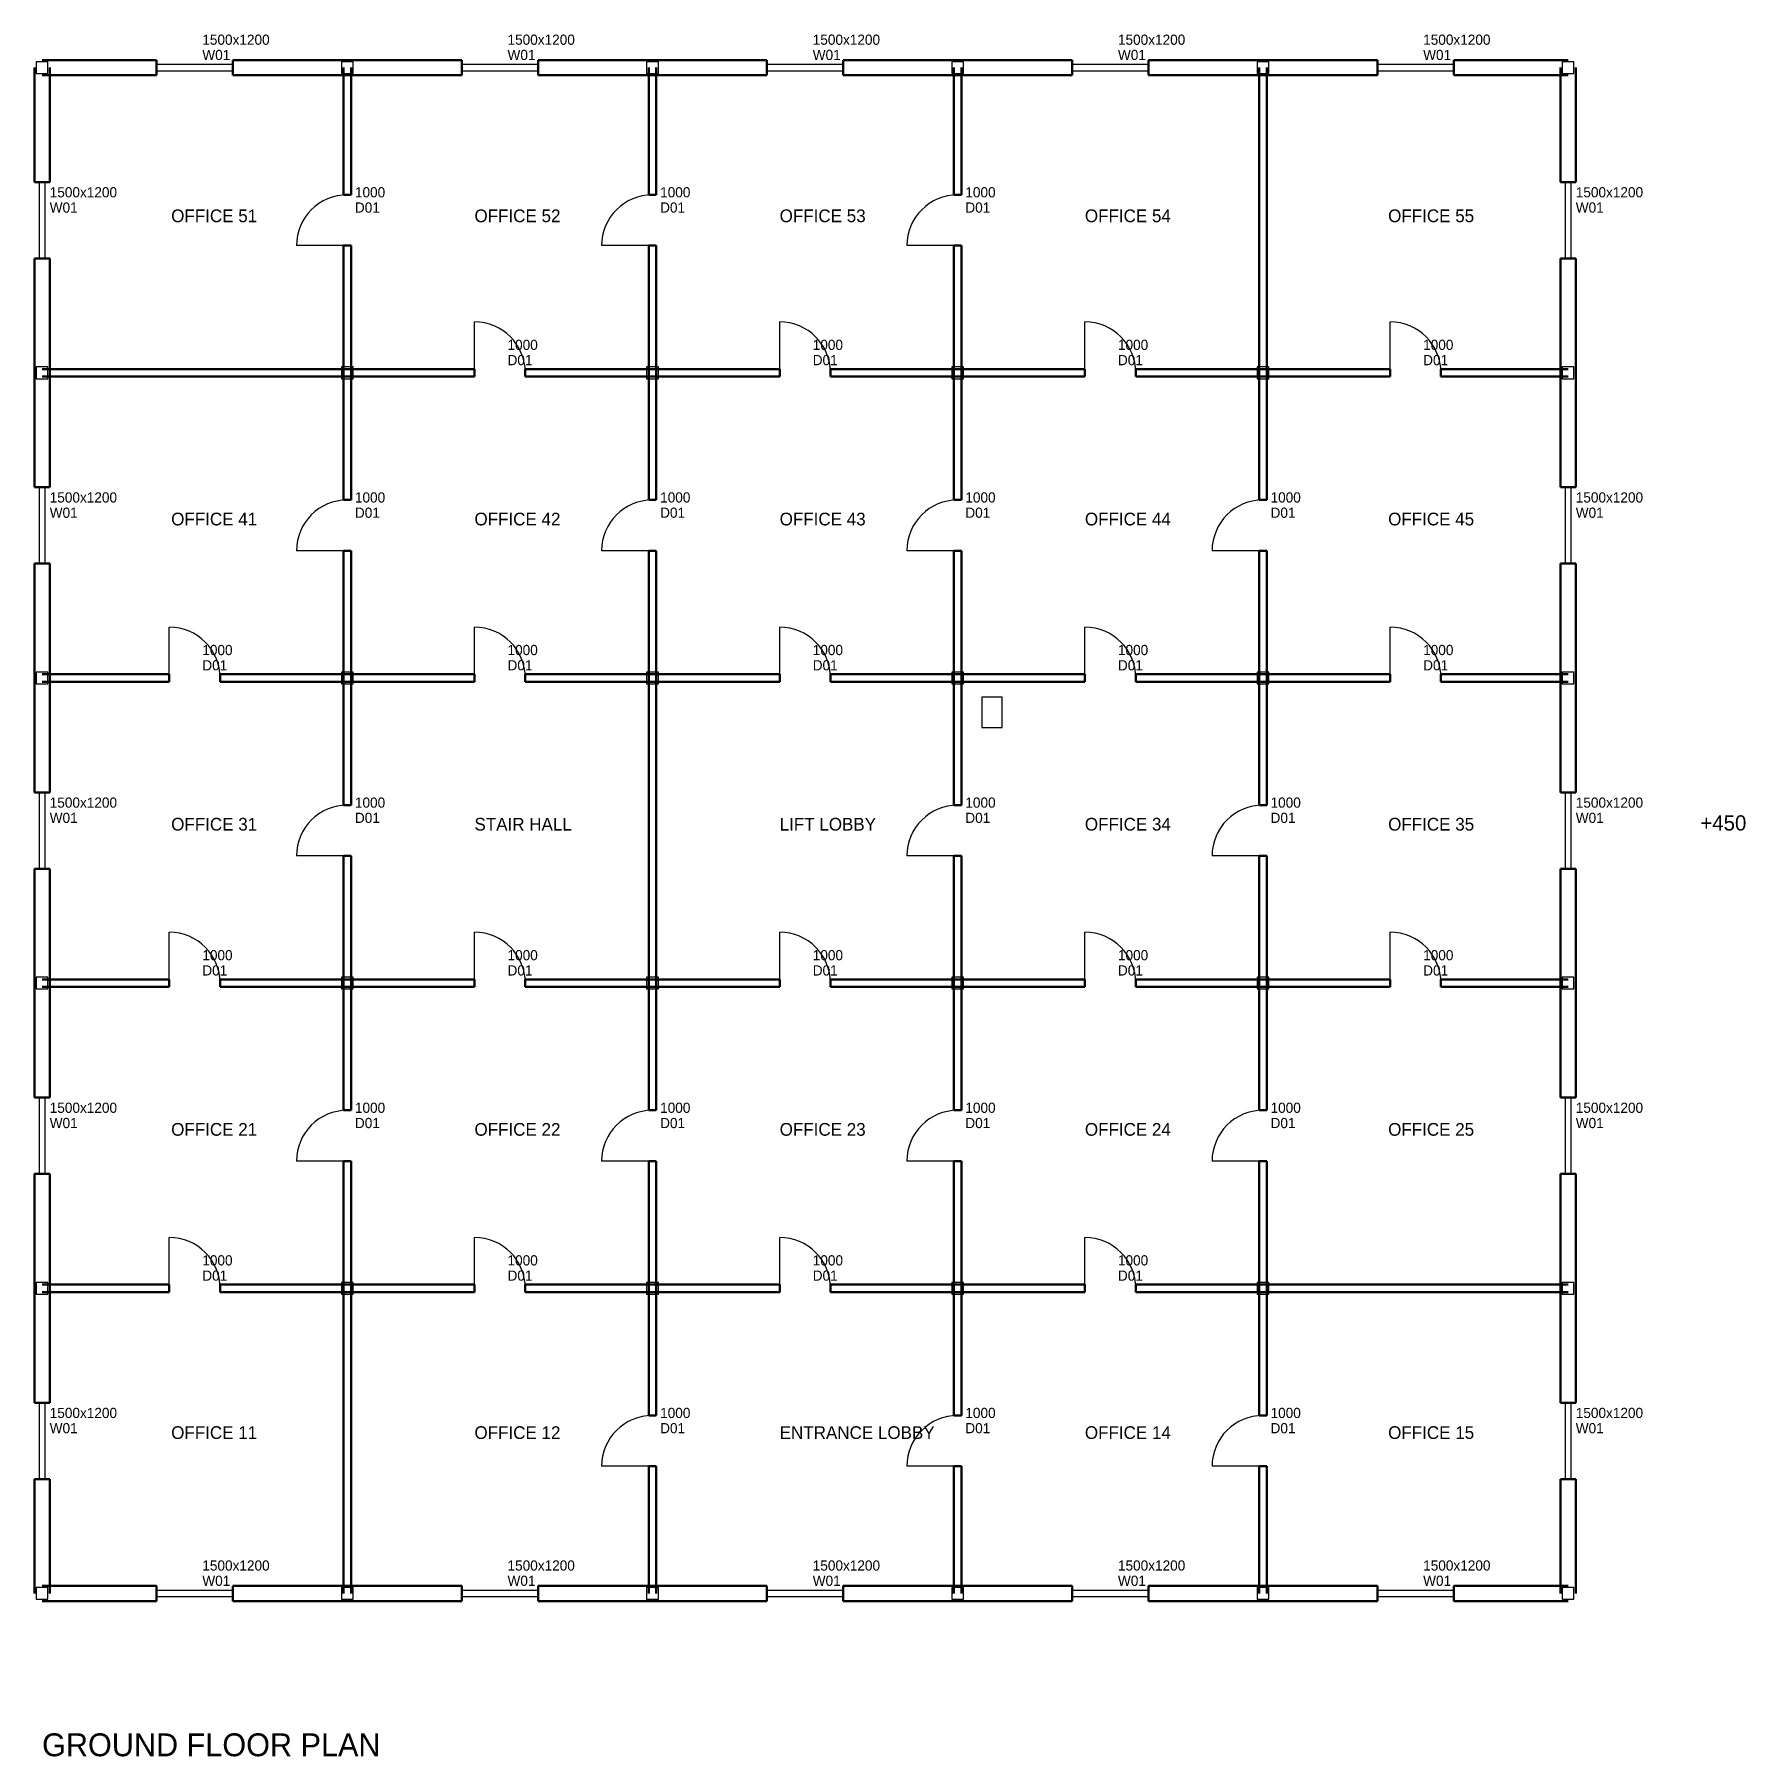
# Model space of a CAD drawing. Header units: millimetres. Extents: x -150 to 177469, y -4004 to 61200.
# Drawn here: x -150 to 33488, y -3206 to 30653 of the extents above; entities that cross this region are included whole.
import ezdxf

# ---------------------------------------------------------------- set-up
doc = ezdxf.new("R2010")
doc.units = ezdxf.units.MM
for name, color, linetype in [('COLUMN', 5, 'CONTINUOUS'), ('DOOR', 3, 'CONTINUOUS'), ('SANITARY', 7, 'CONTINUOUS'), ('TEXT', 6, 'CONTINUOUS'), ('WALL', 4, 'CONTINUOUS'), ('WIND', 2, 'CONTINUOUS')]:
    doc.layers.add(name, color=color, linetype=linetype)

msp = doc.modelspace()

# ---------------------------------------------------------------- texts
at = {"layer": 'TEXT'}
for s, height, p in [('OFFICE 51', 250, (2538, 26962)), ('OFFICE 52', 250, (8500, 26962)), ('OFFICE 53', 250, (14500, 26962)), ('OFFICE 54', 250, (20500, 26962)), ('OFFICE 55', 250, (26462, 26962)), ('OFFICE 41', 250, (2538, 21000)), ('OFFICE 42', 250, (8500, 21000)), ('OFFICE 43', 250, (14500, 21000)), ('OFFICE 44', 250, (20500, 21000)), ('OFFICE 45', 250, (26462, 21000)), ('OFFICE 31', 250, (2538, 15000)), ('STAIR HALL', 250, (8500, 15000)), ('LIFT LOBBY', 250, (14500, 15000)), ('OFFICE 34', 250, (20500, 15000)), ('OFFICE 35', 250, (26462, 15000)), ('+450', 300, (32600, 15000)), ('OFFICE 21', 250, (2538, 9000)), ('OFFICE 22', 250, (8500, 9000)), ('OFFICE 23', 250, (14500, 9000)), ('OFFICE 24', 250, (20500, 9000)), ('OFFICE 25', 250, (26462, 9000)), ('OFFICE 11', 250, (2538, 3038)), ('OFFICE 12', 250, (8500, 3038)), ('ENTRANCE LOBBY', 250, (14500, 3038)), ('OFFICE 14', 250, (20500, 3038)), ('OFFICE 15', 250, (26462, 3038)), ('GROUND FLOOR PLAN', 450, (0, -3200))]:
    msp.add_text(s, height=height, dxfattribs=at).set_placement(p)

# ---------------------------------------------------------------- blocks, each defined once
blk = doc.blocks.new('WINDOW')
at = {"layer": 'WIND'}
blk.add_lwpolyline([(-750, -60), (750, -60), (750, 60), (-750, 60)], close=True, dxfattribs=at)
blk = doc.blocks.new('DOOR')
at = {"layer": 'DOOR'}
blk.add_line((-500, 0), (-500, 1000), dxfattribs=at)
blk.add_arc((-500, 0), 1000, 0, 90, dxfattribs=at)
blk = doc.blocks.new('WC-STD')
at = {"layer": 'SANITARY'}
blk.add_lwpolyline([(-200, -300), (200, -300), (200, 300), (-200, 300)], close=True, dxfattribs=at)

# ---------------------------------------------------------------- linework, layer by layer
at = {"layer": 'COLUMN'}
for points in [[(-115, 29885), (115, 29885), (115, 30115), (-115, 30115)], [(5885, 29885), (6115, 29885), (6115, 30115), (5885, 30115)], [(11885, 29885), (12115, 29885), (12115, 30115), (11885, 30115)], [(17885, 29885), (18115, 29885), (18115, 30115), (17885, 30115)], [(23885, 29885), (24115, 29885), (24115, 30115), (23885, 30115)], [(29885, 29885), (30115, 29885), (30115, 30115), (29885, 30115)], [(-115, 23885), (115, 23885), (115, 24115), (-115, 24115)], [(5885, 23885), (6115, 23885), (6115, 24115), (5885, 24115)], [(11885, 23885), (12115, 23885), (12115, 24115), (11885, 24115)], [(17885, 23885), (18115, 23885), (18115, 24115), (17885, 24115)], [(23885, 23885), (24115, 23885), (24115, 24115), (23885, 24115)], [(29885, 23885), (30115, 23885), (30115, 24115), (29885, 24115)], [(-115, 17885), (115, 17885), (115, 18115), (-115, 18115)], [(5885, 17885), (6115, 17885), (6115, 18115), (5885, 18115)], [(11885, 17885), (12115, 17885), (12115, 18115), (11885, 18115)], [(17885, 17885), (18115, 17885), (18115, 18115), (17885, 18115)], [(23885, 17885), (24115, 17885), (24115, 18115), (23885, 18115)], [(29885, 17885), (30115, 17885), (30115, 18115), (29885, 18115)], [(-115, 11885), (115, 11885), (115, 12115), (-115, 12115)], [(5885, 11885), (6115, 11885), (6115, 12115), (5885, 12115)], [(11885, 11885), (12115, 11885), (12115, 12115), (11885, 12115)], [(17885, 11885), (18115, 11885), (18115, 12115), (17885, 12115)], [(23885, 11885), (24115, 11885), (24115, 12115), (23885, 12115)], [(29885, 11885), (30115, 11885), (30115, 12115), (29885, 12115)], [(-115, 5885), (115, 5885), (115, 6115), (-115, 6115)], [(5885, 5885), (6115, 5885), (6115, 6115), (5885, 6115)], [(11885, 5885), (12115, 5885), (12115, 6115), (11885, 6115)], [(17885, 5885), (18115, 5885), (18115, 6115), (17885, 6115)], [(23885, 5885), (24115, 5885), (24115, 6115), (23885, 6115)], [(29885, 5885), (30115, 5885), (30115, 6115), (29885, 6115)], [(-115, -115), (115, -115), (115, 115), (-115, 115)], [(5885, -115), (6115, -115), (6115, 115), (5885, 115)], [(11885, -115), (12115, -115), (12115, 115), (11885, 115)], [(17885, -115), (18115, -115), (18115, 115), (17885, 115)], [(23885, -115), (24115, -115), (24115, 115), (23885, 115)], [(29885, -115), (30115, -115), (30115, 115), (29885, 115)]]:
    msp.add_lwpolyline(points, close=True, dxfattribs=at)
at = {"layer": 'WALL', "lineweight": 50}
for p, q in [((2250, 30150), (0, 30150)), ((2250, 29850), (2250, 30150)), ((6000, 30150), (3750, 30150)), ((3750, 29850), (3750, 30150)), ((8250, 30150), (6000, 30150)), ((8250, 29850), (8250, 30150)), ((12000, 30150), (9750, 30150)), ((9750, 29850), (9750, 30150)), ((14250, 30150), (12000, 30150)), ((14250, 29850), (14250, 30150)), ((18000, 30150), (15750, 30150)), ((15750, 29850), (15750, 30150)), ((20250, 30150), (18000, 30150)), ((20250, 29850), (20250, 30150)), ((24000, 30150), (21750, 30150)), ((21750, 29850), (21750, 30150)), ((26250, 30150), (24000, 30150)), ((26250, 29850), (26250, 30150)), ((30000, 30150), (27750, 30150)), ((27750, 29850), (27750, 30150)), ((-150, 27750), (-150, 30000)), ((0, 29850), (2250, 29850)), ((150, 30000), (150, 27750)), ((3750, 29850), (6000, 29850)), ((5925, 27500), (5925, 30000)), ((6000, 29850), (8250, 29850)), ((6075, 30000), (6075, 27500)), ((9750, 29850), (12000, 29850)), ((11925, 27500), (11925, 30000)), ((12000, 29850), (14250, 29850)), ((12075, 30000), (12075, 27500)), ((15750, 29850), (18000, 29850)), ((17925, 27500), (17925, 30000)), ((18000, 29850), (20250, 29850)), ((18075, 30000), (18075, 27500)), ((21750, 29850), (24000, 29850)), ((23925, 24000), (23925, 30000)), ((24000, 29850), (26250, 29850)), ((24075, 30000), (24075, 24000)), ((27750, 29850), (30000, 29850)), ((29850, 27750), (29850, 30000)), ((30150, 30000), (30150, 27750)), ((-150, 27750), (150, 27750)), ((5925, 27500), (6075, 27500)), ((11925, 27500), (12075, 27500)), ((17925, 27500), (18075, 27500)), ((29850, 27750), (30150, 27750)), ((5925, 24000), (5925, 26500)), ((5925, 26500), (6075, 26500)), ((6075, 26500), (6075, 24000)), ((11925, 24000), (11925, 26500)), ((11925, 26500), (12075, 26500)), ((12075, 26500), (12075, 24000)), ((17925, 24000), (17925, 26500)), ((17925, 26500), (18075, 26500)), ((18075, 26500), (18075, 24000)), ((-150, 24000), (-150, 26250)), ((-150, 26250), (150, 26250)), ((150, 26250), (150, 24000)), ((29850, 24000), (29850, 26250)), ((29850, 26250), (30150, 26250)), ((30150, 26250), (30150, 24000)), ((6000, 24075), (0, 24075)), ((8500, 24075), (6000, 24075)), ((8500, 23925), (8500, 24075)), ((12000, 24075), (9500, 24075)), ((9500, 23925), (9500, 24075)), ((14500, 24075), (12000, 24075)), ((14500, 23925), (14500, 24075)), ((18000, 24075), (15500, 24075)), ((15500, 23925), (15500, 24075)), ((20500, 24075), (18000, 24075)), ((20500, 23925), (20500, 24075)), ((24000, 24075), (21500, 24075)), ((21500, 23925), (21500, 24075)), ((26500, 24075), (24000, 24075)), ((26500, 23925), (26500, 24075)), ((30000, 24075), (27500, 24075)), ((27500, 23925), (27500, 24075)), ((-150, 21750), (-150, 24000)), ((0, 23925), (6000, 23925)), ((150, 24000), (150, 21750)), ((5925, 21500), (5925, 24000)), ((6000, 23925), (8500, 23925)), ((6075, 24000), (6075, 21500)), ((9500, 23925), (12000, 23925)), ((11925, 21500), (11925, 24000)), ((12000, 23925), (14500, 23925)), ((12075, 24000), (12075, 21500)), ((15500, 23925), (18000, 23925)), ((17925, 21500), (17925, 24000)), ((18000, 23925), (20500, 23925)), ((18075, 24000), (18075, 21500)), ((21500, 23925), (24000, 23925)), ((23925, 21500), (23925, 24000)), ((24000, 23925), (26500, 23925)), ((24075, 24000), (24075, 21500)), ((27500, 23925), (30000, 23925)), ((29850, 21750), (29850, 24000)), ((30150, 24000), (30150, 21750)), ((-150, 21750), (150, 21750)), ((29850, 21750), (30150, 21750)), ((5925, 21500), (6075, 21500)), ((11925, 21500), (12075, 21500)), ((17925, 21500), (18075, 21500)), ((23925, 21500), (24075, 21500)), ((5925, 18000), (5925, 20500)), ((5925, 20500), (6075, 20500)), ((6075, 20500), (6075, 18000)), ((11925, 18000), (11925, 20500)), ((11925, 20500), (12075, 20500)), ((12075, 20500), (12075, 18000)), ((17925, 18000), (17925, 20500)), ((17925, 20500), (18075, 20500)), ((18075, 20500), (18075, 18000)), ((23925, 18000), (23925, 20500)), ((23925, 20500), (24075, 20500)), ((24075, 20500), (24075, 18000)), ((-150, 18000), (-150, 20250)), ((-150, 20250), (150, 20250)), ((150, 20250), (150, 18000)), ((29850, 18000), (29850, 20250)), ((29850, 20250), (30150, 20250)), ((30150, 20250), (30150, 18000)), ((-150, 15750), (-150, 18000)), ((2500, 18075), (0, 18075)), ((150, 18000), (150, 15750)), ((2500, 17925), (2500, 18075)), ((6000, 18075), (3500, 18075)), ((3500, 17925), (3500, 18075)), ((5925, 15500), (5925, 18000)), ((8500, 18075), (6000, 18075)), ((6075, 18000), (6075, 15500)), ((8500, 17925), (8500, 18075)), ((12000, 18075), (9500, 18075)), ((9500, 17925), (9500, 18075)), ((11925, 12000), (11925, 18000)), ((14500, 18075), (12000, 18075)), ((12075, 18000), (12075, 12000)), ((14500, 17925), (14500, 18075)), ((18000, 18075), (15500, 18075)), ((15500, 17925), (15500, 18075)), ((17925, 15500), (17925, 18000)), ((20500, 18075), (18000, 18075)), ((18075, 18000), (18075, 15500)), ((20500, 17925), (20500, 18075)), ((24000, 18075), (21500, 18075)), ((21500, 17925), (21500, 18075)), ((23925, 15500), (23925, 18000)), ((26500, 18075), (24000, 18075)), ((24075, 18000), (24075, 15500)), ((26500, 17925), (26500, 18075)), ((30000, 18075), (27500, 18075)), ((27500, 17925), (27500, 18075)), ((29850, 15750), (29850, 18000)), ((30150, 18000), (30150, 15750)), ((0, 17925), (2500, 17925)), ((3500, 17925), (6000, 17925)), ((6000, 17925), (8500, 17925)), ((9500, 17925), (12000, 17925)), ((12000, 17925), (14500, 17925)), ((15500, 17925), (18000, 17925)), ((18000, 17925), (20500, 17925)), ((21500, 17925), (24000, 17925)), ((24000, 17925), (26500, 17925)), ((27500, 17925), (30000, 17925)), ((-150, 15750), (150, 15750)), ((29850, 15750), (30150, 15750)), ((5925, 15500), (6075, 15500)), ((17925, 15500), (18075, 15500)), ((23925, 15500), (24075, 15500)), ((-150, 12000), (-150, 14250)), ((-150, 14250), (150, 14250)), ((150, 14250), (150, 12000)), ((5925, 12000), (5925, 14500)), ((5925, 14500), (6075, 14500)), ((6075, 14500), (6075, 12000)), ((17925, 12000), (17925, 14500)), ((17925, 14500), (18075, 14500)), ((18075, 14500), (18075, 12000)), ((23925, 12000), (23925, 14500)), ((23925, 14500), (24075, 14500)), ((24075, 14500), (24075, 12000)), ((29850, 12000), (29850, 14250)), ((29850, 14250), (30150, 14250)), ((30150, 14250), (30150, 12000)), ((-150, 9750), (-150, 12000)), ((2500, 12075), (0, 12075)), ((0, 11925), (2500, 11925)), ((150, 12000), (150, 9750)), ((2500, 11925), (2500, 12075)), ((6000, 12075), (3500, 12075)), ((3500, 11925), (3500, 12075)), ((3500, 11925), (6000, 11925)), ((5925, 9500), (5925, 12000)), ((8500, 12075), (6000, 12075)), ((6000, 11925), (8500, 11925)), ((6075, 12000), (6075, 9500)), ((8500, 11925), (8500, 12075)), ((12000, 12075), (9500, 12075)), ((9500, 11925), (9500, 12075)), ((9500, 11925), (12000, 11925)), ((11925, 9500), (11925, 12000)), ((14500, 12075), (12000, 12075)), ((12000, 11925), (14500, 11925)), ((12075, 12000), (12075, 9500)), ((14500, 11925), (14500, 12075)), ((18000, 12075), (15500, 12075)), ((15500, 11925), (15500, 12075)), ((15500, 11925), (18000, 11925)), ((17925, 9500), (17925, 12000)), ((20500, 12075), (18000, 12075)), ((18000, 11925), (20500, 11925)), ((18075, 12000), (18075, 9500)), ((20500, 11925), (20500, 12075)), ((24000, 12075), (21500, 12075)), ((21500, 11925), (21500, 12075)), ((21500, 11925), (24000, 11925)), ((23925, 9500), (23925, 12000)), ((26500, 12075), (24000, 12075)), ((24000, 11925), (26500, 11925)), ((24075, 12000), (24075, 9500)), ((26500, 11925), (26500, 12075)), ((30000, 12075), (27500, 12075)), ((27500, 11925), (27500, 12075)), ((27500, 11925), (30000, 11925)), ((29850, 9750), (29850, 12000)), ((30150, 12000), (30150, 9750)), ((-150, 9750), (150, 9750)), ((5925, 9500), (6075, 9500)), ((11925, 9500), (12075, 9500)), ((17925, 9500), (18075, 9500)), ((23925, 9500), (24075, 9500)), ((29850, 9750), (30150, 9750)), ((5925, 6000), (5925, 8500)), ((5925, 8500), (6075, 8500)), ((6075, 8500), (6075, 6000)), ((11925, 6000), (11925, 8500)), ((11925, 8500), (12075, 8500)), ((12075, 8500), (12075, 6000)), ((17925, 6000), (17925, 8500)), ((17925, 8500), (18075, 8500)), ((18075, 8500), (18075, 6000)), ((23925, 6000), (23925, 8500)), ((23925, 8500), (24075, 8500)), ((24075, 8500), (24075, 6000)), ((-150, 6000), (-150, 8250)), ((-150, 8250), (150, 8250)), ((150, 8250), (150, 6000)), ((29850, 6000), (29850, 8250)), ((29850, 8250), (30150, 8250)), ((30150, 8250), (30150, 6000)), ((-150, 3750), (-150, 6000)), ((2500, 6075), (0, 6075)), ((0, 5925), (2500, 5925)), ((150, 6000), (150, 3750)), ((2500, 5925), (2500, 6075)), ((6000, 6075), (3500, 6075)), ((3500, 5925), (3500, 6075)), ((3500, 5925), (6000, 5925)), ((5925, 0), (5925, 6000)), ((8500, 6075), (6000, 6075)), ((6000, 5925), (8500, 5925)), ((6075, 6000), (6075, 0)), ((8500, 5925), (8500, 6075)), ((12000, 6075), (9500, 6075)), ((9500, 5925), (9500, 6075)), ((9500, 5925), (12000, 5925)), ((11925, 3500), (11925, 6000)), ((14500, 6075), (12000, 6075)), ((12000, 5925), (14500, 5925)), ((12075, 6000), (12075, 3500)), ((14500, 5925), (14500, 6075)), ((18000, 6075), (15500, 6075)), ((15500, 5925), (15500, 6075)), ((15500, 5925), (18000, 5925)), ((17925, 3500), (17925, 6000)), ((20500, 6075), (18000, 6075)), ((18000, 5925), (20500, 5925)), ((18075, 6000), (18075, 3500)), ((20500, 5925), (20500, 6075)), ((24000, 6075), (21500, 6075)), ((21500, 5925), (21500, 6075)), ((21500, 5925), (24000, 5925)), ((23925, 3500), (23925, 6000)), ((30000, 6075), (24000, 6075)), ((24000, 5925), (30000, 5925)), ((24075, 6000), (24075, 3500)), ((29850, 3750), (29850, 6000)), ((30150, 6000), (30150, 3750)), ((-150, 3750), (150, 3750)), ((29850, 3750), (30150, 3750)), ((11925, 3500), (12075, 3500)), ((17925, 3500), (18075, 3500)), ((23925, 3500), (24075, 3500)), ((11925, 0), (11925, 2500)), ((11925, 2500), (12075, 2500)), ((12075, 2500), (12075, 0)), ((17925, 0), (17925, 2500)), ((17925, 2500), (18075, 2500)), ((18075, 2500), (18075, 0)), ((23925, 0), (23925, 2500)), ((23925, 2500), (24075, 2500)), ((24075, 2500), (24075, 0)), ((-150, 0), (-150, 2250)), ((-150, 2250), (150, 2250)), ((150, 2250), (150, 0)), ((29850, 0), (29850, 2250)), ((29850, 2250), (30150, 2250)), ((30150, 2250), (30150, 0)), ((2250, 150), (0, 150)), ((2250, -150), (2250, 150)), ((6000, 150), (3750, 150)), ((3750, -150), (3750, 150)), ((8250, 150), (6000, 150)), ((8250, -150), (8250, 150)), ((12000, 150), (9750, 150)), ((9750, -150), (9750, 150)), ((14250, 150), (12000, 150)), ((14250, -150), (14250, 150)), ((18000, 150), (15750, 150)), ((15750, -150), (15750, 150)), ((20250, 150), (18000, 150)), ((20250, -150), (20250, 150)), ((24000, 150), (21750, 150)), ((21750, -150), (21750, 150)), ((26250, 150), (24000, 150)), ((26250, -150), (26250, 150)), ((30000, 150), (27750, 150)), ((27750, -150), (27750, 150)), ((0, -150), (2250, -150)), ((3750, -150), (6000, -150)), ((6000, -150), (8250, -150)), ((9750, -150), (12000, -150)), ((12000, -150), (14250, -150)), ((15750, -150), (18000, -150)), ((18000, -150), (20250, -150)), ((21750, -150), (24000, -150)), ((24000, -150), (26250, -150)), ((27750, -150), (30000, -150))]:
    msp.add_line(p, q, dxfattribs=at)

# ---------------------------------------------------------------- block references
at = {"layer": 'DOOR'}
ref = msp.add_blockref('DOOR', (6000, 27000), dxfattribs=dict(at, rotation=90))
ref.add_attrib('MARK', 'D01', (6150, 27150), dxfattribs={"layer": 'TEXT', "height": 200})
ref.add_attrib('WIDTH', '1000', (6150, 27450), dxfattribs={"layer": 'TEXT', "height": 200})
ref = msp.add_blockref('DOOR', (12000, 27000), dxfattribs=dict(at, rotation=90))
ref.add_attrib('MARK', 'D01', (12150, 27150), dxfattribs={"layer": 'TEXT', "height": 200})
ref.add_attrib('WIDTH', '1000', (12150, 27450), dxfattribs={"layer": 'TEXT', "height": 200})
ref = msp.add_blockref('DOOR', (18000, 27000), dxfattribs=dict(at, rotation=90))
ref.add_attrib('MARK', 'D01', (18150, 27150), dxfattribs={"layer": 'TEXT', "height": 200})
ref.add_attrib('WIDTH', '1000', (18150, 27450), dxfattribs={"layer": 'TEXT', "height": 200})
ref = msp.add_blockref('DOOR', (9000, 24000), dxfattribs=at)
ref.add_attrib('MARK', 'D01', (9150, 24150), dxfattribs={"layer": 'TEXT', "height": 200})
ref.add_attrib('WIDTH', '1000', (9150, 24450), dxfattribs={"layer": 'TEXT', "height": 200})
ref = msp.add_blockref('DOOR', (15000, 24000), dxfattribs=at)
ref.add_attrib('MARK', 'D01', (15150, 24150), dxfattribs={"layer": 'TEXT', "height": 200})
ref.add_attrib('WIDTH', '1000', (15150, 24450), dxfattribs={"layer": 'TEXT', "height": 200})
ref = msp.add_blockref('DOOR', (21000, 24000), dxfattribs=at)
ref.add_attrib('MARK', 'D01', (21150, 24150), dxfattribs={"layer": 'TEXT', "height": 200})
ref.add_attrib('WIDTH', '1000', (21150, 24450), dxfattribs={"layer": 'TEXT', "height": 200})
ref = msp.add_blockref('DOOR', (27000, 24000), dxfattribs=at)
ref.add_attrib('MARK', 'D01', (27150, 24150), dxfattribs={"layer": 'TEXT', "height": 200})
ref.add_attrib('WIDTH', '1000', (27150, 24450), dxfattribs={"layer": 'TEXT', "height": 200})
ref = msp.add_blockref('DOOR', (6000, 21000), dxfattribs=dict(at, rotation=90))
ref.add_attrib('MARK', 'D01', (6150, 21150), dxfattribs={"layer": 'TEXT', "height": 200})
ref.add_attrib('WIDTH', '1000', (6150, 21450), dxfattribs={"layer": 'TEXT', "height": 200})
ref = msp.add_blockref('DOOR', (12000, 21000), dxfattribs=dict(at, rotation=90))
ref.add_attrib('MARK', 'D01', (12150, 21150), dxfattribs={"layer": 'TEXT', "height": 200})
ref.add_attrib('WIDTH', '1000', (12150, 21450), dxfattribs={"layer": 'TEXT', "height": 200})
ref = msp.add_blockref('DOOR', (18000, 21000), dxfattribs=dict(at, rotation=90))
ref.add_attrib('MARK', 'D01', (18150, 21150), dxfattribs={"layer": 'TEXT', "height": 200})
ref.add_attrib('WIDTH', '1000', (18150, 21450), dxfattribs={"layer": 'TEXT', "height": 200})
ref = msp.add_blockref('DOOR', (24000, 21000), dxfattribs=dict(at, rotation=90))
ref.add_attrib('MARK', 'D01', (24150, 21150), dxfattribs={"layer": 'TEXT', "height": 200})
ref.add_attrib('WIDTH', '1000', (24150, 21450), dxfattribs={"layer": 'TEXT', "height": 200})
ref = msp.add_blockref('DOOR', (3000, 18000), dxfattribs=at)
ref.add_attrib('MARK', 'D01', (3150, 18150), dxfattribs={"layer": 'TEXT', "height": 200})
ref.add_attrib('WIDTH', '1000', (3150, 18450), dxfattribs={"layer": 'TEXT', "height": 200})
ref = msp.add_blockref('DOOR', (9000, 18000), dxfattribs=at)
ref.add_attrib('MARK', 'D01', (9150, 18150), dxfattribs={"layer": 'TEXT', "height": 200})
ref.add_attrib('WIDTH', '1000', (9150, 18450), dxfattribs={"layer": 'TEXT', "height": 200})
ref = msp.add_blockref('DOOR', (15000, 18000), dxfattribs=at)
ref.add_attrib('MARK', 'D01', (15150, 18150), dxfattribs={"layer": 'TEXT', "height": 200})
ref.add_attrib('WIDTH', '1000', (15150, 18450), dxfattribs={"layer": 'TEXT', "height": 200})
ref = msp.add_blockref('DOOR', (21000, 18000), dxfattribs=at)
ref.add_attrib('MARK', 'D01', (21150, 18150), dxfattribs={"layer": 'TEXT', "height": 200})
ref.add_attrib('WIDTH', '1000', (21150, 18450), dxfattribs={"layer": 'TEXT', "height": 200})
ref = msp.add_blockref('DOOR', (27000, 18000), dxfattribs=at)
ref.add_attrib('MARK', 'D01', (27150, 18150), dxfattribs={"layer": 'TEXT', "height": 200})
ref.add_attrib('WIDTH', '1000', (27150, 18450), dxfattribs={"layer": 'TEXT', "height": 200})
ref = msp.add_blockref('DOOR', (6000, 15000), dxfattribs=dict(at, rotation=90))
ref.add_attrib('MARK', 'D01', (6150, 15150), dxfattribs={"layer": 'TEXT', "height": 200})
ref.add_attrib('WIDTH', '1000', (6150, 15450), dxfattribs={"layer": 'TEXT', "height": 200})
ref = msp.add_blockref('DOOR', (18000, 15000), dxfattribs=dict(at, rotation=90))
ref.add_attrib('MARK', 'D01', (18150, 15150), dxfattribs={"layer": 'TEXT', "height": 200})
ref.add_attrib('WIDTH', '1000', (18150, 15450), dxfattribs={"layer": 'TEXT', "height": 200})
ref = msp.add_blockref('DOOR', (24000, 15000), dxfattribs=dict(at, rotation=90))
ref.add_attrib('MARK', 'D01', (24150, 15150), dxfattribs={"layer": 'TEXT', "height": 200})
ref.add_attrib('WIDTH', '1000', (24150, 15450), dxfattribs={"layer": 'TEXT', "height": 200})
ref = msp.add_blockref('DOOR', (3000, 12000), dxfattribs=at)
ref.add_attrib('MARK', 'D01', (3150, 12150), dxfattribs={"layer": 'TEXT', "height": 200})
ref.add_attrib('WIDTH', '1000', (3150, 12450), dxfattribs={"layer": 'TEXT', "height": 200})
ref = msp.add_blockref('DOOR', (9000, 12000), dxfattribs=at)
ref.add_attrib('MARK', 'D01', (9150, 12150), dxfattribs={"layer": 'TEXT', "height": 200})
ref.add_attrib('WIDTH', '1000', (9150, 12450), dxfattribs={"layer": 'TEXT', "height": 200})
ref = msp.add_blockref('DOOR', (15000, 12000), dxfattribs=at)
ref.add_attrib('MARK', 'D01', (15150, 12150), dxfattribs={"layer": 'TEXT', "height": 200})
ref.add_attrib('WIDTH', '1000', (15150, 12450), dxfattribs={"layer": 'TEXT', "height": 200})
ref = msp.add_blockref('DOOR', (21000, 12000), dxfattribs=at)
ref.add_attrib('MARK', 'D01', (21150, 12150), dxfattribs={"layer": 'TEXT', "height": 200})
ref.add_attrib('WIDTH', '1000', (21150, 12450), dxfattribs={"layer": 'TEXT', "height": 200})
ref = msp.add_blockref('DOOR', (27000, 12000), dxfattribs=at)
ref.add_attrib('MARK', 'D01', (27150, 12150), dxfattribs={"layer": 'TEXT', "height": 200})
ref.add_attrib('WIDTH', '1000', (27150, 12450), dxfattribs={"layer": 'TEXT', "height": 200})
ref = msp.add_blockref('DOOR', (6000, 9000), dxfattribs=dict(at, rotation=90))
ref.add_attrib('MARK', 'D01', (6150, 9150), dxfattribs={"layer": 'TEXT', "height": 200})
ref.add_attrib('WIDTH', '1000', (6150, 9450), dxfattribs={"layer": 'TEXT', "height": 200})
ref = msp.add_blockref('DOOR', (12000, 9000), dxfattribs=dict(at, rotation=90))
ref.add_attrib('MARK', 'D01', (12150, 9150), dxfattribs={"layer": 'TEXT', "height": 200})
ref.add_attrib('WIDTH', '1000', (12150, 9450), dxfattribs={"layer": 'TEXT', "height": 200})
ref = msp.add_blockref('DOOR', (18000, 9000), dxfattribs=dict(at, rotation=90))
ref.add_attrib('MARK', 'D01', (18150, 9150), dxfattribs={"layer": 'TEXT', "height": 200})
ref.add_attrib('WIDTH', '1000', (18150, 9450), dxfattribs={"layer": 'TEXT', "height": 200})
ref = msp.add_blockref('DOOR', (24000, 9000), dxfattribs=dict(at, rotation=90))
ref.add_attrib('MARK', 'D01', (24150, 9150), dxfattribs={"layer": 'TEXT', "height": 200})
ref.add_attrib('WIDTH', '1000', (24150, 9450), dxfattribs={"layer": 'TEXT', "height": 200})
ref = msp.add_blockref('DOOR', (3000, 6000), dxfattribs=at)
ref.add_attrib('MARK', 'D01', (3150, 6150), dxfattribs={"layer": 'TEXT', "height": 200})
ref.add_attrib('WIDTH', '1000', (3150, 6450), dxfattribs={"layer": 'TEXT', "height": 200})
ref = msp.add_blockref('DOOR', (9000, 6000), dxfattribs=at)
ref.add_attrib('MARK', 'D01', (9150, 6150), dxfattribs={"layer": 'TEXT', "height": 200})
ref.add_attrib('WIDTH', '1000', (9150, 6450), dxfattribs={"layer": 'TEXT', "height": 200})
ref = msp.add_blockref('DOOR', (15000, 6000), dxfattribs=at)
ref.add_attrib('MARK', 'D01', (15150, 6150), dxfattribs={"layer": 'TEXT', "height": 200})
ref.add_attrib('WIDTH', '1000', (15150, 6450), dxfattribs={"layer": 'TEXT', "height": 200})
ref = msp.add_blockref('DOOR', (21000, 6000), dxfattribs=at)
ref.add_attrib('MARK', 'D01', (21150, 6150), dxfattribs={"layer": 'TEXT', "height": 200})
ref.add_attrib('WIDTH', '1000', (21150, 6450), dxfattribs={"layer": 'TEXT', "height": 200})
ref = msp.add_blockref('DOOR', (12000, 3000), dxfattribs=dict(at, rotation=90))
ref.add_attrib('MARK', 'D01', (12150, 3150), dxfattribs={"layer": 'TEXT', "height": 200})
ref.add_attrib('WIDTH', '1000', (12150, 3450), dxfattribs={"layer": 'TEXT', "height": 200})
ref = msp.add_blockref('DOOR', (18000, 3000), dxfattribs=dict(at, rotation=90))
ref.add_attrib('MARK', 'D01', (18150, 3150), dxfattribs={"layer": 'TEXT', "height": 200})
ref.add_attrib('WIDTH', '1000', (18150, 3450), dxfattribs={"layer": 'TEXT', "height": 200})
ref = msp.add_blockref('DOOR', (24000, 3000), dxfattribs=dict(at, rotation=90))
ref.add_attrib('MARK', 'D01', (24150, 3150), dxfattribs={"layer": 'TEXT', "height": 200})
ref.add_attrib('WIDTH', '1000', (24150, 3450), dxfattribs={"layer": 'TEXT', "height": 200})
at = {"layer": 'SANITARY'}
msp.add_blockref('WC-STD', (18675, 17325), dxfattribs=at)
at = {"layer": 'WIND'}
ref = msp.add_blockref('WINDOW', (3000, 30000), dxfattribs=at)
ref.add_attrib('MARK', 'W01', (3150, 30150), dxfattribs={"layer": 'TEXT', "height": 200})
ref.add_attrib('SIZE', '1500x1200', (3150, 30450), dxfattribs={"layer": 'TEXT', "height": 200})
ref = msp.add_blockref('WINDOW', (9000, 30000), dxfattribs=at)
ref.add_attrib('MARK', 'W01', (9150, 30150), dxfattribs={"layer": 'TEXT', "height": 200})
ref.add_attrib('SIZE', '1500x1200', (9150, 30450), dxfattribs={"layer": 'TEXT', "height": 200})
ref = msp.add_blockref('WINDOW', (15000, 30000), dxfattribs=at)
ref.add_attrib('MARK', 'W01', (15150, 30150), dxfattribs={"layer": 'TEXT', "height": 200})
ref.add_attrib('SIZE', '1500x1200', (15150, 30450), dxfattribs={"layer": 'TEXT', "height": 200})
ref = msp.add_blockref('WINDOW', (21000, 30000), dxfattribs=at)
ref.add_attrib('MARK', 'W01', (21150, 30150), dxfattribs={"layer": 'TEXT', "height": 200})
ref.add_attrib('SIZE', '1500x1200', (21150, 30450), dxfattribs={"layer": 'TEXT', "height": 200})
ref = msp.add_blockref('WINDOW', (27000, 30000), dxfattribs=at)
ref.add_attrib('MARK', 'W01', (27150, 30150), dxfattribs={"layer": 'TEXT', "height": 200})
ref.add_attrib('SIZE', '1500x1200', (27150, 30450), dxfattribs={"layer": 'TEXT', "height": 200})
ref = msp.add_blockref('WINDOW', (0, 27000), dxfattribs=dict(at, rotation=90))
ref.add_attrib('MARK', 'W01', (150, 27150), dxfattribs={"layer": 'TEXT', "height": 200})
ref.add_attrib('SIZE', '1500x1200', (150, 27450), dxfattribs={"layer": 'TEXT', "height": 200})
ref = msp.add_blockref('WINDOW', (30000, 27000), dxfattribs=dict(at, rotation=90))
ref.add_attrib('MARK', 'W01', (30150, 27150), dxfattribs={"layer": 'TEXT', "height": 200})
ref.add_attrib('SIZE', '1500x1200', (30150, 27450), dxfattribs={"layer": 'TEXT', "height": 200})
ref = msp.add_blockref('WINDOW', (0, 21000), dxfattribs=dict(at, rotation=90))
ref.add_attrib('MARK', 'W01', (150, 21150), dxfattribs={"layer": 'TEXT', "height": 200})
ref.add_attrib('SIZE', '1500x1200', (150, 21450), dxfattribs={"layer": 'TEXT', "height": 200})
ref = msp.add_blockref('WINDOW', (30000, 21000), dxfattribs=dict(at, rotation=90))
ref.add_attrib('MARK', 'W01', (30150, 21150), dxfattribs={"layer": 'TEXT', "height": 200})
ref.add_attrib('SIZE', '1500x1200', (30150, 21450), dxfattribs={"layer": 'TEXT', "height": 200})
ref = msp.add_blockref('WINDOW', (0, 15000), dxfattribs=dict(at, rotation=90))
ref.add_attrib('MARK', 'W01', (150, 15150), dxfattribs={"layer": 'TEXT', "height": 200})
ref.add_attrib('SIZE', '1500x1200', (150, 15450), dxfattribs={"layer": 'TEXT', "height": 200})
ref = msp.add_blockref('WINDOW', (30000, 15000), dxfattribs=dict(at, rotation=90))
ref.add_attrib('MARK', 'W01', (30150, 15150), dxfattribs={"layer": 'TEXT', "height": 200})
ref.add_attrib('SIZE', '1500x1200', (30150, 15450), dxfattribs={"layer": 'TEXT', "height": 200})
ref = msp.add_blockref('WINDOW', (0, 9000), dxfattribs=dict(at, rotation=90))
ref.add_attrib('MARK', 'W01', (150, 9150), dxfattribs={"layer": 'TEXT', "height": 200})
ref.add_attrib('SIZE', '1500x1200', (150, 9450), dxfattribs={"layer": 'TEXT', "height": 200})
ref = msp.add_blockref('WINDOW', (30000, 9000), dxfattribs=dict(at, rotation=90))
ref.add_attrib('MARK', 'W01', (30150, 9150), dxfattribs={"layer": 'TEXT', "height": 200})
ref.add_attrib('SIZE', '1500x1200', (30150, 9450), dxfattribs={"layer": 'TEXT', "height": 200})
ref = msp.add_blockref('WINDOW', (0, 3000), dxfattribs=dict(at, rotation=90))
ref.add_attrib('MARK', 'W01', (150, 3150), dxfattribs={"layer": 'TEXT', "height": 200})
ref.add_attrib('SIZE', '1500x1200', (150, 3450), dxfattribs={"layer": 'TEXT', "height": 200})
ref = msp.add_blockref('WINDOW', (30000, 3000), dxfattribs=dict(at, rotation=90))
ref.add_attrib('MARK', 'W01', (30150, 3150), dxfattribs={"layer": 'TEXT', "height": 200})
ref.add_attrib('SIZE', '1500x1200', (30150, 3450), dxfattribs={"layer": 'TEXT', "height": 200})
ref = msp.add_blockref('WINDOW', (3000, 0), dxfattribs=at)
ref.add_attrib('MARK', 'W01', (3150, 150), dxfattribs={"layer": 'TEXT', "height": 200})
ref.add_attrib('SIZE', '1500x1200', (3150, 450), dxfattribs={"layer": 'TEXT', "height": 200})
ref = msp.add_blockref('WINDOW', (9000, 0), dxfattribs=at)
ref.add_attrib('MARK', 'W01', (9150, 150), dxfattribs={"layer": 'TEXT', "height": 200})
ref.add_attrib('SIZE', '1500x1200', (9150, 450), dxfattribs={"layer": 'TEXT', "height": 200})
ref = msp.add_blockref('WINDOW', (15000, 0), dxfattribs=at)
ref.add_attrib('MARK', 'W01', (15150, 150), dxfattribs={"layer": 'TEXT', "height": 200})
ref.add_attrib('SIZE', '1500x1200', (15150, 450), dxfattribs={"layer": 'TEXT', "height": 200})
ref = msp.add_blockref('WINDOW', (21000, 0), dxfattribs=at)
ref.add_attrib('MARK', 'W01', (21150, 150), dxfattribs={"layer": 'TEXT', "height": 200})
ref.add_attrib('SIZE', '1500x1200', (21150, 450), dxfattribs={"layer": 'TEXT', "height": 200})
ref = msp.add_blockref('WINDOW', (27000, 0), dxfattribs=at)
ref.add_attrib('MARK', 'W01', (27150, 150), dxfattribs={"layer": 'TEXT', "height": 200})
ref.add_attrib('SIZE', '1500x1200', (27150, 450), dxfattribs={"layer": 'TEXT', "height": 200})

msp.set_redraw_order([(e.dxf.handle, doc.entitydb.next_handle()) for e in msp.query("TEXT MTEXT ATTDEF DIMENSION ARC_DIMENSION")])  # texts and dimensions are drawn at this point

doc.saveas('drawing.dxf')
